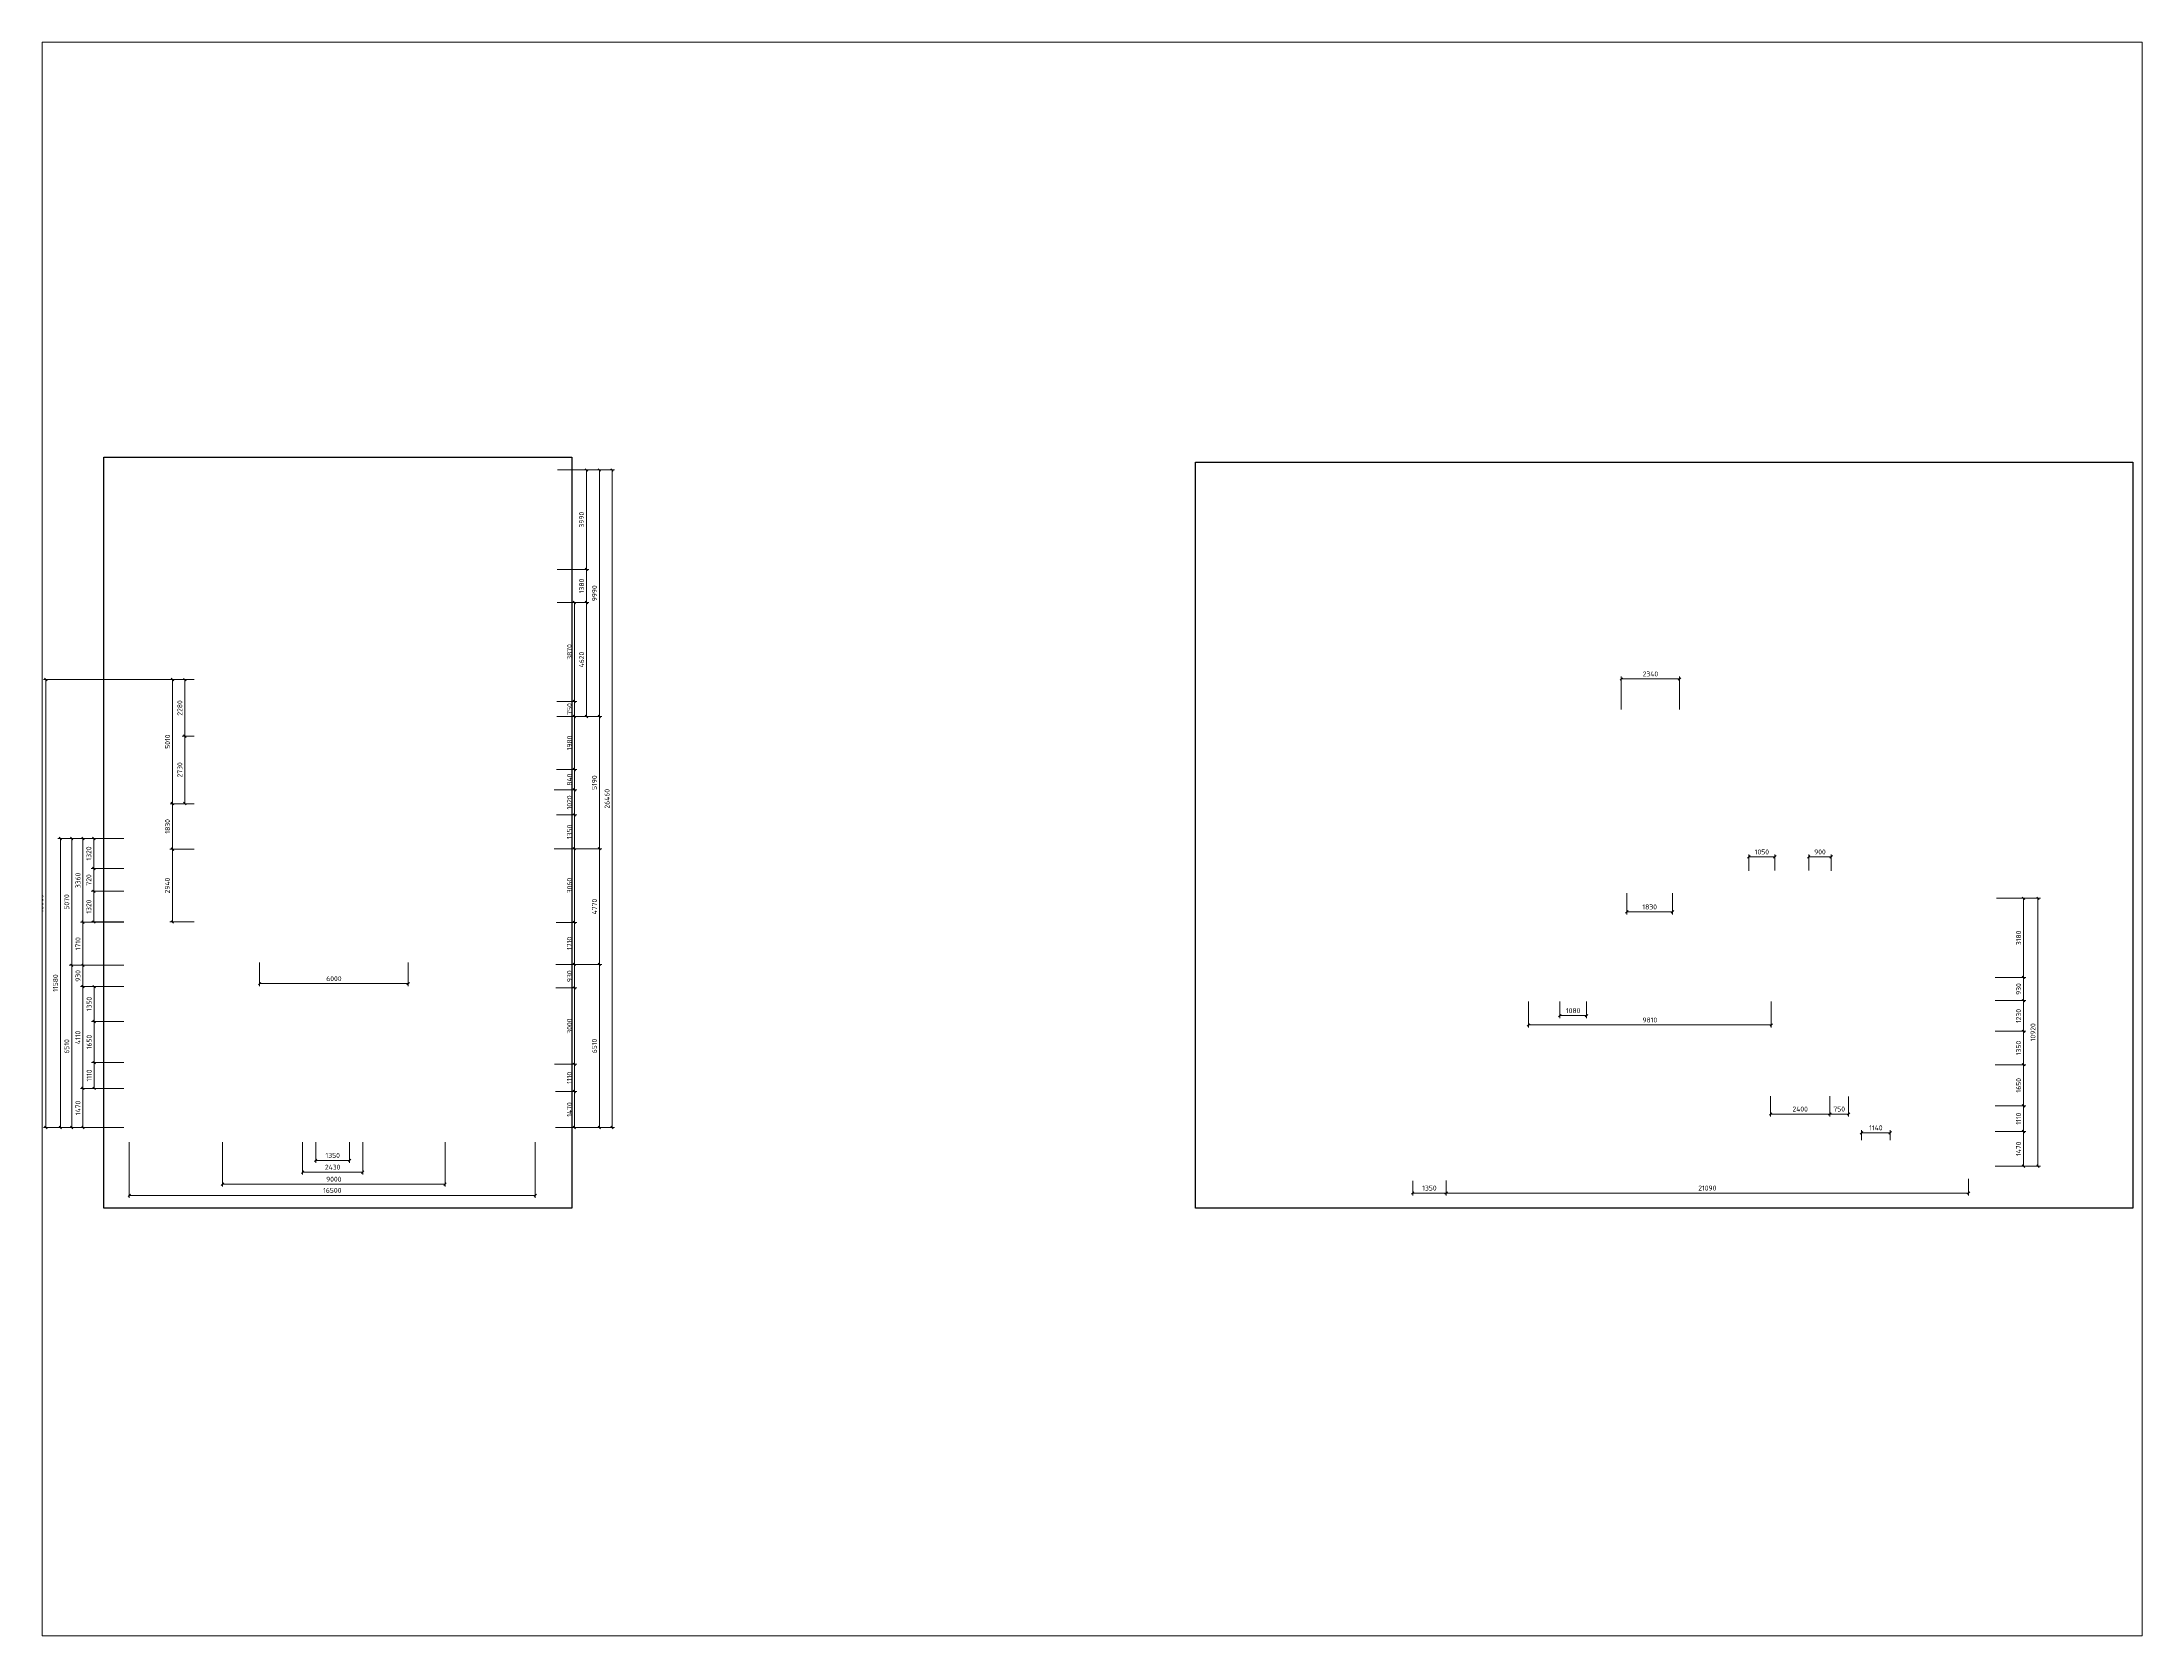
# Paper-space layout 'Лист2' of a CAD drawing. Header units: millimetres. Extents: x 26 to 231, y 20 to 176.
# The model-space entities are those that its viewports show. They can reach past a viewport. Long polylines and large blocks are cut down to what shows.
import ezdxf

# ---------------------------------------------------------------- set-up
doc = ezdxf.new("R2010")
doc.units = ezdxf.units.MM
doc.layers.add('белый', color=7, linetype='Continuous', plot=False)
doc.styles.get("Standard").update_dxf_attribs({"font": 'GOST Common.ttf'})
doc.dimstyles.new('blue ISO-25', dxfattribs={"dimtxt": 200, "dimasz": 100, "dimexe": 100, "dimexo": 100, "dimgap": 100, "dimtad": 1, "dimdec": 0, "dimtxsty": 'Standard', "dimblk": 'OBLIQUE', "dimcen": 2.5, "dimclrd": 5, "dimclre": 5, "dimclrt": 5, "dimadec": 0, "dimazin": 0, "dimtfac": 1, "dimtdec": 0, "dimtmove": 0, "dimatfit": 3, "dimfxl": 1, "dimtfillclr": 256, "dimlwd": 5, "dimlwe": 5, "dimarcsym": 0})
doc.dimstyles.new('ISO-25', dxfattribs={"dimtxt": 200, "dimasz": 100, "dimexe": 100, "dimexo": 100, "dimgap": 100, "dimtad": 1, "dimdec": 0, "dimtxsty": 'Standard', "dimblk": 'OBLIQUE', "dimcen": 2.5, "dimadec": 0, "dimazin": 0, "dimtfac": 1, "dimtdec": 0, "dimtmove": 0, "dimatfit": 3, "dimfxl": 1, "dimlwd": 5, "dimlwe": 5, "dimarcsym": 0})
doc.dimstyles.new('RED ISO-25', dxfattribs={"dimtxt": 200, "dimasz": 100, "dimexe": 100, "dimexo": 100, "dimgap": 100, "dimtad": 1, "dimdec": 0, "dimtxsty": 'Standard', "dimblk": 'OBLIQUE', "dimcen": 2.5, "dimclrd": 1, "dimclre": 1, "dimclrt": 1, "dimadec": 0, "dimazin": 0, "dimtfac": 1, "dimtdec": 0, "dimtmove": 0, "dimatfit": 3, "dimfxl": 1, "dimtfillclr": 256, "dimlwd": 5, "dimlwe": 5, "dimarcsym": 0})
picture_1 = doc.add_image_def('image1.png', size_in_pixel=(2607, 4182))
picture_2 = doc.add_image_def('image2.png', size_in_pixel=(5259, 4182))

# ---------------------------------------------------------------- blocks, each defined once
blk = doc.blocks.new('_Oblique')
at = {"color": 0, "linetype": 'ByBlock', "lineweight": -2}
blk.add_line((-0.5, -0.5), (0.5, 0.5), dxfattribs=at)
blk = doc.blocks.new('*D3')
at = {"color": 5, "lineweight": 5, "transparency": 16777216}
for p, q in [((817, 4816), (-936, 4816)), ((-836, 3235), (-836, 4816)), ((817, 3235), (-936, 3235))]:
    blk.add_line(p, q, dxfattribs=at)
at = {"layer": 'Defpoints', "color": 0, "transparency": 16777216}
for p in [(-836, 4816), (917, 4816), (917, 3235)]:
    blk.add_point(p, dxfattribs=at)
at = {"color": 5, "lineweight": 5, "transparency": 16777216, "xscale": 100, "yscale": 100, "zscale": 100}
for p, rotation in [((-836, 4816), 90), ((-836, 3235), 270)]:
    blk.add_blockref('_Oblique', p, dxfattribs=dict(at, rotation=rotation))
at = {"color": 5, "transparency": 16777216, "insert": (-1036, 4025), "char_height": 200, "attachment_point": 5, "rotation": 90}
blk.add_mtext('1470', dxfattribs=at)
blk = doc.blocks.new('*D4')
at = {"color": 5, "lineweight": 5, "transparency": 16777216}
for p, q in [((817, 5855), (-483, 5855)), ((-383, 4816), (-383, 5855)), ((817, 4816), (-483, 4816))]:
    blk.add_line(p, q, dxfattribs=at)
at = {"layer": 'Defpoints', "color": 0, "transparency": 16777216}
for p in [(-383, 5855), (917, 5855), (917, 4816)]:
    blk.add_point(p, dxfattribs=at)
at = {"color": 5, "lineweight": 5, "transparency": 16777216, "xscale": 100, "yscale": 100, "zscale": 100}
for p, rotation in [((-383, 5855), 90), ((-383, 4816), 270)]:
    blk.add_blockref('_Oblique', p, dxfattribs=dict(at, rotation=rotation))
at = {"color": 5, "transparency": 16777216, "insert": (-583, 5336), "char_height": 200, "attachment_point": 5, "rotation": 90}
blk.add_mtext('1110', dxfattribs=at)
blk = doc.blocks.new('*D5')
at = {"color": 5, "lineweight": 5, "transparency": 16777216}
for p, q in [((817, 7516), (-483, 7516)), ((-383, 5855), (-383, 7516)), ((817, 5855), (-483, 5855))]:
    blk.add_line(p, q, dxfattribs=at)
at = {"layer": 'Defpoints', "color": 0, "transparency": 16777216}
for p in [(-383, 7516), (917, 7516), (917, 5855)]:
    blk.add_point(p, dxfattribs=at)
at = {"color": 5, "lineweight": 5, "transparency": 16777216, "xscale": 100, "yscale": 100, "zscale": 100}
for p, rotation in [((-383, 7516), 90), ((-383, 5855), 270)]:
    blk.add_blockref('_Oblique', p, dxfattribs=dict(at, rotation=rotation))
at = {"color": 5, "transparency": 16777216, "insert": (-583, 6685), "char_height": 200, "attachment_point": 5, "rotation": 90}
blk.add_mtext('1650', dxfattribs=at)
blk = doc.blocks.new('*D6')
at = {"color": 5, "lineweight": 5, "transparency": 16777216}
for p, q in [((-383, 7516), (-383, 8923)), ((817, 7516), (-483, 7516))]:
    blk.add_line(p, q, dxfattribs=at)
at = {"layer": 'Defpoints', "color": 0, "transparency": 16777216}
for p in [(-383, 8923), (-383, 8923), (917, 7516)]:
    blk.add_point(p, dxfattribs=at)
at = {"color": 5, "lineweight": 5, "transparency": 16777216, "xscale": 100, "yscale": 100, "zscale": 100}
for p, rotation in [((-383, 8923), 90), ((-383, 7516), 270)]:
    blk.add_blockref('_Oblique', p, dxfattribs=dict(at, rotation=rotation))
at = {"color": 5, "transparency": 16777216, "insert": (-583, 8219), "char_height": 200, "attachment_point": 5, "rotation": 90}
blk.add_mtext('1350', dxfattribs=at)
blk = doc.blocks.new('*D7')
at = {"color": 5, "lineweight": 5, "transparency": 16777216}
for p, q in [((817, 9783), (-936, 9783)), ((-836, 8923), (-836, 9783)), ((817, 8923), (-936, 8923))]:
    blk.add_line(p, q, dxfattribs=at)
at = {"layer": 'Defpoints', "color": 0, "transparency": 16777216}
for p in [(-836, 9783), (917, 9783), (917, 8923)]:
    blk.add_point(p, dxfattribs=at)
at = {"color": 5, "lineweight": 5, "transparency": 16777216, "xscale": 100, "yscale": 100, "zscale": 100}
for p, rotation in [((-836, 9783), 90), ((-836, 8923), 270)]:
    blk.add_blockref('_Oblique', p, dxfattribs=dict(at, rotation=rotation))
at = {"color": 5, "transparency": 16777216, "insert": (-1036, 9353), "char_height": 200, "attachment_point": 5, "rotation": 90}
blk.add_mtext('930', dxfattribs=at)
blk = doc.blocks.new('*D8')
at = {"color": 1, "lineweight": 5, "transparency": 16777216}
for p, q in [((19101, 9817), (20111, 9817)), ((20011, 3235), (20011, 9817)), ((19001, 3235), (20111, 3235))]:
    blk.add_line(p, q, dxfattribs=at)
at = {"layer": 'Defpoints', "color": 0, "transparency": 16777216}
for p in [(19001, 9817), (20011, 9817), (18901, 3235)]:
    blk.add_point(p, dxfattribs=at)
at = {"color": 1, "lineweight": 5, "transparency": 16777216, "xscale": 100, "yscale": 100, "zscale": 100}
for p, rotation in [((20011, 9817), 90), ((20011, 3235), 270)]:
    blk.add_blockref('_Oblique', p, dxfattribs=dict(at, rotation=rotation))
at = {"color": 1, "transparency": 16777216, "insert": (19811, 6526), "char_height": 200, "attachment_point": 5, "rotation": 90}
blk.add_mtext('6510', dxfattribs=at)
blk = doc.blocks.new('*D9')
at = {"color": 1, "lineweight": 5, "transparency": 16777216}
for p, q in [((19101, 19817), (20111, 19817)), ((20011, 14485), (20011, 19817)), ((19101, 14485), (20111, 14485))]:
    blk.add_line(p, q, dxfattribs=at)
at = {"layer": 'Defpoints', "color": 0, "transparency": 16777216}
for p in [(19001, 19817), (20011, 19817), (19001, 14485)]:
    blk.add_point(p, dxfattribs=at)
at = {"color": 1, "lineweight": 5, "transparency": 16777216, "xscale": 100, "yscale": 100, "zscale": 100}
for p, rotation in [((20011, 19817), 90), ((20011, 14485), 270)]:
    blk.add_blockref('_Oblique', p, dxfattribs=dict(at, rotation=rotation))
at = {"color": 1, "transparency": 16777216, "insert": (19811, 17151), "char_height": 200, "attachment_point": 5, "rotation": 90}
blk.add_mtext('5190', dxfattribs=at)
blk = doc.blocks.new('*D10')
at = {"color": 1, "lineweight": 5, "transparency": 16777216}
for p, q in [((18325, 29769), (20111, 29769)), ((20011, 19817), (20011, 29769)), ((18760, 19817), (20111, 19817))]:
    blk.add_line(p, q, dxfattribs=at)
at = {"layer": 'Defpoints', "color": 0, "transparency": 16777216}
for p in [(18225, 29769), (20011, 29769), (18660, 19817)]:
    blk.add_point(p, dxfattribs=at)
at = {"color": 1, "lineweight": 5, "transparency": 16777216, "xscale": 100, "yscale": 100, "zscale": 100}
for p, rotation in [((20011, 29769), 90), ((20011, 19817), 270)]:
    blk.add_blockref('_Oblique', p, dxfattribs=dict(at, rotation=rotation))
at = {"color": 1, "transparency": 16777216, "insert": (19811, 24793), "char_height": 200, "attachment_point": 5, "rotation": 90}
blk.add_mtext('9990', dxfattribs=at)
blk = doc.blocks.new('*D11')
at = {"color": 5, "lineweight": 5, "transparency": 16777216}
for p, q in [((-936, 9783), (-1389, 9783)), ((-1289, 3235), (-1289, 9783)), ((817, 3235), (-1389, 3235))]:
    blk.add_line(p, q, dxfattribs=at)
at = {"layer": 'Defpoints', "color": 0, "transparency": 16777216}
for p in [(-1289, 9783), (-836, 9783), (917, 3235)]:
    blk.add_point(p, dxfattribs=at)
at = {"color": 5, "lineweight": 5, "transparency": 16777216, "xscale": 100, "yscale": 100, "zscale": 100}
for p, rotation in [((-1289, 9783), 90), ((-1289, 3235), 270)]:
    blk.add_blockref('_Oblique', p, dxfattribs=dict(at, rotation=rotation))
at = {"color": 5, "transparency": 16777216, "insert": (-1489, 6509), "char_height": 200, "attachment_point": 5, "rotation": 90}
blk.add_mtext('6510', dxfattribs=at)
blk = doc.blocks.new('*D12')
at = {"color": 5, "lineweight": 5, "transparency": 16777216}
for p, q in [((-840, 4816), (-840, 8923)), ((817, 4816), (-940, 4816))]:
    blk.add_line(p, q, dxfattribs=at)
at = {"layer": 'Defpoints', "color": 0, "transparency": 16777216}
for p in [(-840, 8923), (-840, 8923), (917, 4816)]:
    blk.add_point(p, dxfattribs=at)
at = {"color": 5, "lineweight": 5, "transparency": 16777216, "xscale": 100, "yscale": 100, "zscale": 100}
for p, rotation in [((-840, 8923), 90), ((-840, 4816), 270)]:
    blk.add_blockref('_Oblique', p, dxfattribs=dict(at, rotation=rotation))
at = {"color": 5, "transparency": 16777216, "insert": (-1040, 6870), "char_height": 200, "attachment_point": 5, "rotation": 90}
blk.add_mtext('4110', dxfattribs=at)
blk = doc.blocks.new('*D19')
at = {"color": 1, "lineweight": 5, "transparency": 16777216}
for p, q in [((20111, 29769), (20620, 29769)), ((20520, 3235), (20520, 29769)), ((19001, 3235), (20620, 3235))]:
    blk.add_line(p, q, dxfattribs=at)
at = {"layer": 'Defpoints', "color": 0, "transparency": 16777216}
for p in [(20011, 29769), (20520, 29769), (18901, 3235)]:
    blk.add_point(p, dxfattribs=at)
at = {"color": 1, "lineweight": 5, "transparency": 16777216, "xscale": 100, "yscale": 100, "zscale": 100}
for p, rotation in [((20520, 29769), 90), ((20520, 3235), 270)]:
    blk.add_blockref('_Oblique', p, dxfattribs=dict(at, rotation=rotation))
at = {"color": 1, "transparency": 16777216, "insert": (20320, 16502), "char_height": 200, "attachment_point": 5, "rotation": 90}
blk.add_mtext('26460', dxfattribs=at)
blk = doc.blocks.new('*D21')
at = {"color": 1, "lineweight": 5, "transparency": 16777216}
for p, q in [((18307, 24417), (19590, 24417)), ((19490, 19817), (19490, 24417)), ((18760, 19817), (19590, 19817))]:
    blk.add_line(p, q, dxfattribs=at)
at = {"layer": 'Defpoints', "color": 0, "transparency": 16777216}
for p in [(18207, 24417), (19490, 24417), (18660, 19817)]:
    blk.add_point(p, dxfattribs=at)
at = {"color": 1, "lineweight": 5, "transparency": 16777216, "xscale": 100, "yscale": 100, "zscale": 100}
for p, rotation in [((19490, 24417), 90), ((19490, 19817), 270)]:
    blk.add_blockref('_Oblique', p, dxfattribs=dict(at, rotation=rotation))
at = {"color": 1, "transparency": 16777216, "insert": (19290, 22117), "char_height": 200, "attachment_point": 5, "rotation": 90}
blk.add_mtext('4620', dxfattribs=at)
blk = doc.blocks.new('*D22')
at = {"color": 1, "lineweight": 5, "transparency": 16777216}
for p, q in [((18311, 25757), (19590, 25757)), ((19490, 24417), (19490, 25757)), ((18307, 24417), (19590, 24417))]:
    blk.add_line(p, q, dxfattribs=at)
at = {"layer": 'Defpoints', "color": 0, "transparency": 16777216}
for p in [(18211, 25757), (19490, 25757), (18207, 24417)]:
    blk.add_point(p, dxfattribs=at)
at = {"color": 1, "lineweight": 5, "transparency": 16777216, "xscale": 100, "yscale": 100, "zscale": 100}
for p, rotation in [((19490, 25757), 90), ((19490, 24417), 270)]:
    blk.add_blockref('_Oblique', p, dxfattribs=dict(at, rotation=rotation))
at = {"color": 1, "transparency": 16777216, "insert": (19290, 25087), "char_height": 200, "attachment_point": 5, "rotation": 90}
blk.add_mtext('1380', dxfattribs=at)
blk = doc.blocks.new('*D23')
at = {"color": 1, "lineweight": 5, "transparency": 16777216}
for p, q in [((18325, 29769), (19590, 29769)), ((19490, 29769), (19490, 25757))]:
    blk.add_line(p, q, dxfattribs=at)
at = {"layer": 'Defpoints', "color": 0, "transparency": 16777216}
for p in [(18225, 29769), (19490, 25757), (19490, 25757)]:
    blk.add_point(p, dxfattribs=at)
at = {"color": 1, "lineweight": 5, "transparency": 16777216, "xscale": 100, "yscale": 100, "zscale": 100}
for p, rotation in [((19490, 29769), 90), ((19490, 25757), 270)]:
    blk.add_blockref('_Oblique', p, dxfattribs=dict(at, rotation=rotation))
at = {"color": 1, "transparency": 16777216, "insert": (19290, 27763), "char_height": 200, "attachment_point": 5, "rotation": 90}
blk.add_mtext('3990', dxfattribs=at)
blk = doc.blocks.new('*D24')
at = {"color": 5, "lineweight": 5, "transparency": 16777216}
for p, q in [((817, 11522), (-936, 11522)), ((-836, 9783), (-836, 11522)), ((817, 9783), (-936, 9783))]:
    blk.add_line(p, q, dxfattribs=at)
at = {"layer": 'Defpoints', "color": 0, "transparency": 16777216}
for p in [(-836, 11522), (917, 11522), (917, 9783)]:
    blk.add_point(p, dxfattribs=at)
at = {"color": 5, "lineweight": 5, "transparency": 16777216, "xscale": 100, "yscale": 100, "zscale": 100}
for p, rotation in [((-836, 11522), 90), ((-836, 9783), 270)]:
    blk.add_blockref('_Oblique', p, dxfattribs=dict(at, rotation=rotation))
at = {"color": 5, "transparency": 16777216, "insert": (-1036, 10652), "char_height": 200, "attachment_point": 5, "rotation": 90}
blk.add_mtext('1710', dxfattribs=at)
blk = doc.blocks.new('*D25')
at = {"color": 5, "lineweight": 5, "transparency": 16777216}
for p, q in [((817, 14895), (-936, 14895)), ((-836, 11522), (-836, 14895)), ((817, 11522), (-936, 11522))]:
    blk.add_line(p, q, dxfattribs=at)
at = {"layer": 'Defpoints', "color": 0, "transparency": 16777216}
for p in [(-836, 14895), (917, 14895), (917, 11522)]:
    blk.add_point(p, dxfattribs=at)
at = {"color": 5, "lineweight": 5, "transparency": 16777216, "xscale": 100, "yscale": 100, "zscale": 100}
for p, rotation in [((-836, 14895), 90), ((-836, 11522), 270)]:
    blk.add_blockref('_Oblique', p, dxfattribs=dict(at, rotation=rotation))
at = {"color": 5, "transparency": 16777216, "insert": (-1036, 13209), "char_height": 200, "attachment_point": 5, "rotation": 90}
blk.add_mtext('3360', dxfattribs=at)
blk = doc.blocks.new('*D26')
at = {"color": 5, "lineweight": 5, "transparency": 16777216}
for p, q in [((-936, 14895), (-1389, 14895)), ((-1289, 9783), (-1289, 14895)), ((-936, 9783), (-1389, 9783))]:
    blk.add_line(p, q, dxfattribs=at)
at = {"layer": 'Defpoints', "color": 0, "transparency": 16777216}
for p in [(-1289, 14895), (-836, 14895), (-836, 9783)]:
    blk.add_point(p, dxfattribs=at)
at = {"color": 5, "lineweight": 5, "transparency": 16777216, "xscale": 100, "yscale": 100, "zscale": 100}
for p, rotation in [((-1289, 14895), 90), ((-1289, 9783), 270)]:
    blk.add_blockref('_Oblique', p, dxfattribs=dict(at, rotation=rotation))
at = {"color": 5, "transparency": 16777216, "insert": (-1489, 12339), "char_height": 200, "attachment_point": 5, "rotation": 90}
blk.add_mtext('5070', dxfattribs=at)
blk = doc.blocks.new('*D27')
at = {"color": 5, "lineweight": 5, "transparency": 16777216}
for p, q in [((817, 12766), (-498, 12766)), ((-398, 11531), (-398, 12766)), ((817, 11531), (-498, 11531))]:
    blk.add_line(p, q, dxfattribs=at)
at = {"layer": 'Defpoints', "color": 0, "transparency": 16777216}
for p in [(-398, 12766), (917, 12766), (917, 11531)]:
    blk.add_point(p, dxfattribs=at)
at = {"color": 5, "lineweight": 5, "transparency": 16777216, "xscale": 100, "yscale": 100, "zscale": 100}
for p, rotation in [((-398, 12766), 90), ((-398, 11531), 270)]:
    blk.add_blockref('_Oblique', p, dxfattribs=dict(at, rotation=rotation))
at = {"color": 5, "transparency": 16777216, "insert": (-598, 12149), "char_height": 200, "attachment_point": 5, "rotation": 90}
blk.add_mtext('1320', dxfattribs=at)
blk = doc.blocks.new('*D28')
at = {"color": 5, "lineweight": 5, "transparency": 16777216}
for p, q in [((817, 13688), (-498, 13688)), ((-398, 12766), (-398, 13688)), ((817, 12766), (-498, 12766))]:
    blk.add_line(p, q, dxfattribs=at)
at = {"layer": 'Defpoints', "color": 0, "transparency": 16777216}
for p in [(-398, 13688), (917, 13688), (917, 12766)]:
    blk.add_point(p, dxfattribs=at)
at = {"color": 5, "lineweight": 5, "transparency": 16777216, "xscale": 100, "yscale": 100, "zscale": 100}
for p, rotation in [((-398, 13688), 90), ((-398, 12766), 270)]:
    blk.add_blockref('_Oblique', p, dxfattribs=dict(at, rotation=rotation))
at = {"color": 5, "transparency": 16777216, "insert": (-598, 13227), "char_height": 200, "attachment_point": 5, "rotation": 90}
blk.add_mtext('720', dxfattribs=at)
blk = doc.blocks.new('*D29')
at = {"color": 5, "lineweight": 5, "transparency": 16777216}
for p, q in [((817, 14895), (-498, 14895)), ((-398, 14895), (-398, 13688))]:
    blk.add_line(p, q, dxfattribs=at)
at = {"layer": 'Defpoints', "color": 0, "transparency": 16777216}
for p in [(917, 14895), (-398, 13688), (-398, 13688)]:
    blk.add_point(p, dxfattribs=at)
at = {"color": 5, "lineweight": 5, "transparency": 16777216, "xscale": 100, "yscale": 100, "zscale": 100}
for p, rotation in [((-398, 14895), 90), ((-398, 13688), 270)]:
    blk.add_blockref('_Oblique', p, dxfattribs=dict(at, rotation=rotation))
at = {"color": 5, "transparency": 16777216, "insert": (-598, 14292), "char_height": 200, "attachment_point": 5, "rotation": 90}
blk.add_mtext('1320', dxfattribs=at)
blk = doc.blocks.new('*D30')
at = {"color": 5, "lineweight": 5, "transparency": 16777216}
for p, q in [((-1389, 14895), (-1844, 14895)), ((-1744, 3235), (-1744, 14895)), ((-1389, 3235), (-1844, 3235))]:
    blk.add_line(p, q, dxfattribs=at)
at = {"layer": 'Defpoints', "color": 0, "transparency": 16777216}
for p in [(-1744, 14895), (-1289, 14895), (-1289, 3235)]:
    blk.add_point(p, dxfattribs=at)
at = {"color": 5, "lineweight": 5, "transparency": 16777216, "xscale": 100, "yscale": 100, "zscale": 100}
for p, rotation in [((-1744, 14895), 90), ((-1744, 3235), 270)]:
    blk.add_blockref('_Oblique', p, dxfattribs=dict(at, rotation=rotation))
at = {"color": 5, "transparency": 16777216, "insert": (-1944, 9065), "char_height": 200, "attachment_point": 5, "rotation": 90}
blk.add_mtext('11580', dxfattribs=at)
blk = doc.blocks.new('*D31')
at = {"color": 1, "lineweight": 5, "transparency": 16777216}
for p, q in [((20011, 9817), (20011, 14485)), ((20111, 14485), (20111, 14485)), ((19101, 9817), (20111, 9817))]:
    blk.add_line(p, q, dxfattribs=at)
at = {"layer": 'Defpoints', "color": 0, "transparency": 16777216}
for p in [(20011, 14485), (20011, 14485), (19001, 9817)]:
    blk.add_point(p, dxfattribs=at)
at = {"color": 1, "lineweight": 5, "transparency": 16777216, "xscale": 100, "yscale": 100, "zscale": 100}
for p, rotation in [((20011, 14485), 90), ((20011, 9817), 270)]:
    blk.add_blockref('_Oblique', p, dxfattribs=dict(at, rotation=rotation))
at = {"color": 1, "transparency": 16777216, "insert": (19811, 12151), "char_height": 200, "attachment_point": 5, "rotation": 90}
blk.add_mtext('4770', dxfattribs=at)
blk = doc.blocks.new('*D32')
at = {"color": 1, "lineweight": 5, "transparency": 16777216}
for p, q in [((18240, 4691), (19101, 4691)), ((19001, 3235), (19001, 4691)), ((18235, 3235), (19101, 3235))]:
    blk.add_line(p, q, dxfattribs=at)
at = {"layer": 'Defpoints', "color": 0, "transparency": 16777216}
for p in [(18140, 4691), (19001, 4691), (18135, 3235)]:
    blk.add_point(p, dxfattribs=at)
at = {"color": 1, "lineweight": 5, "transparency": 16777216, "xscale": 100, "yscale": 100, "zscale": 100}
for p, rotation in [((19001, 4691), 90), ((19001, 3235), 270)]:
    blk.add_blockref('_Oblique', p, dxfattribs=dict(at, rotation=rotation))
at = {"color": 1, "transparency": 16777216, "insert": (18801, 3963), "char_height": 200, "attachment_point": 5, "rotation": 90}
blk.add_mtext('1470', dxfattribs=at)
blk = doc.blocks.new('*D33')
at = {"color": 1, "lineweight": 5, "transparency": 16777216}
for p, q in [((18197, 5789), (19101, 5789)), ((19001, 4691), (19001, 5789))]:
    blk.add_line(p, q, dxfattribs=at)
at = {"layer": 'Defpoints', "color": 0, "transparency": 16777216}
for p in [(18097, 5789), (19001, 5789), (19001, 4691)]:
    blk.add_point(p, dxfattribs=at)
at = {"color": 1, "lineweight": 5, "transparency": 16777216, "xscale": 100, "yscale": 100, "zscale": 100}
for p, rotation in [((19001, 5789), 90), ((19001, 4691), 270)]:
    blk.add_blockref('_Oblique', p, dxfattribs=dict(at, rotation=rotation))
at = {"color": 1, "transparency": 16777216, "insert": (18801, 5240), "char_height": 200, "attachment_point": 5, "rotation": 90}
blk.add_mtext('1110', dxfattribs=at)
blk = doc.blocks.new('*D34')
at = {"color": 1, "lineweight": 5, "transparency": 16777216}
for p, q in [((18254, 8867), (19101, 8867)), ((19001, 5789), (19001, 8867)), ((18244, 5789), (19101, 5789))]:
    blk.add_line(p, q, dxfattribs=at)
at = {"layer": 'Defpoints', "color": 0, "transparency": 16777216}
for p in [(18154, 8867), (19001, 8867), (18144, 5789)]:
    blk.add_point(p, dxfattribs=at)
at = {"color": 1, "lineweight": 5, "transparency": 16777216, "xscale": 100, "yscale": 100, "zscale": 100}
for p, rotation in [((19001, 8867), 90), ((19001, 5789), 270)]:
    blk.add_blockref('_Oblique', p, dxfattribs=dict(at, rotation=rotation))
at = {"color": 1, "transparency": 16777216, "insert": (18801, 7328), "char_height": 200, "attachment_point": 5, "rotation": 90}
blk.add_mtext('3000', dxfattribs=at)
blk = doc.blocks.new('*D36')
at = {"color": 1, "lineweight": 5, "transparency": 16777216}
for p, q in [((18263, 11513), (19101, 11513)), ((19001, 9817), (19001, 11513)), ((18257, 9817), (19101, 9817))]:
    blk.add_line(p, q, dxfattribs=at)
at = {"layer": 'Defpoints', "color": 0, "transparency": 16777216}
for p in [(18163, 11513), (19001, 11513), (18157, 9817)]:
    blk.add_point(p, dxfattribs=at)
at = {"color": 1, "lineweight": 5, "transparency": 16777216, "xscale": 100, "yscale": 100, "zscale": 100}
for p, rotation in [((19001, 11513), 90), ((19001, 9817), 270)]:
    blk.add_blockref('_Oblique', p, dxfattribs=dict(at, rotation=rotation))
at = {"color": 1, "transparency": 16777216, "insert": (18801, 10665), "char_height": 200, "attachment_point": 5, "rotation": 90}
blk.add_mtext('1710', dxfattribs=at)
blk = doc.blocks.new('*D37')
at = {"color": 1, "lineweight": 5, "transparency": 16777216}
for p, q in [((18178, 14485), (19101, 14485)), ((19001, 14485), (19001, 11513)), ((19101, 11513), (19101, 11513))]:
    blk.add_line(p, q, dxfattribs=at)
at = {"layer": 'Defpoints', "color": 0, "transparency": 16777216}
for p in [(18078, 14485), (19001, 11513), (19001, 11513)]:
    blk.add_point(p, dxfattribs=at)
at = {"color": 1, "lineweight": 5, "transparency": 16777216, "xscale": 100, "yscale": 100, "zscale": 100}
for p, rotation in [((19001, 14485), 90), ((19001, 11513), 270)]:
    blk.add_blockref('_Oblique', p, dxfattribs=dict(at, rotation=rotation))
at = {"color": 1, "transparency": 16777216, "insert": (18801, 12999), "char_height": 200, "attachment_point": 5, "rotation": 90}
blk.add_mtext('3060', dxfattribs=at)
blk = doc.blocks.new('*D38')
at = {"color": 1, "lineweight": 5, "transparency": 16777216}
for p, q in [((18278, 15847), (19101, 15847)), ((19001, 14485), (19001, 15847)), ((18273, 14485), (19101, 14485))]:
    blk.add_line(p, q, dxfattribs=at)
at = {"layer": 'Defpoints', "color": 0, "transparency": 16777216}
for p in [(18178, 15847), (19001, 15847), (18173, 14485)]:
    blk.add_point(p, dxfattribs=at)
at = {"color": 1, "lineweight": 5, "transparency": 16777216, "xscale": 100, "yscale": 100, "zscale": 100}
for p, rotation in [((19001, 15847), 90), ((19001, 14485), 270)]:
    blk.add_blockref('_Oblique', p, dxfattribs=dict(at, rotation=rotation))
at = {"color": 1, "transparency": 16777216, "insert": (18801, 15166), "char_height": 200, "attachment_point": 5, "rotation": 90}
blk.add_mtext('1350', dxfattribs=at)
blk = doc.blocks.new('*D39')
at = {"color": 1, "lineweight": 5, "transparency": 16777216}
for p, q in [((18179, 16859), (19101, 16859)), ((19001, 15847), (19001, 16859)), ((18740, 15847), (19101, 15847))]:
    blk.add_line(p, q, dxfattribs=at)
at = {"layer": 'Defpoints', "color": 0, "transparency": 16777216}
for p in [(18079, 16859), (19001, 16859), (18640, 15847)]:
    blk.add_point(p, dxfattribs=at)
at = {"color": 1, "lineweight": 5, "transparency": 16777216, "xscale": 100, "yscale": 100, "zscale": 100}
for p, rotation in [((19001, 16859), 90), ((19001, 15847), 270)]:
    blk.add_blockref('_Oblique', p, dxfattribs=dict(at, rotation=rotation))
at = {"color": 1, "transparency": 16777216, "insert": (18801, 16353), "char_height": 200, "attachment_point": 5, "rotation": 90}
blk.add_mtext('1020', dxfattribs=at)
blk = doc.blocks.new('*D40')
at = {"color": 1, "lineweight": 5, "transparency": 16777216}
for p, q in [((18284, 17684), (19101, 17684)), ((19001, 16859), (19001, 17684)), ((18281, 16859), (19101, 16859))]:
    blk.add_line(p, q, dxfattribs=at)
at = {"layer": 'Defpoints', "color": 0, "transparency": 16777216}
for p in [(18184, 17684), (19001, 17684), (18181, 16859)]:
    blk.add_point(p, dxfattribs=at)
at = {"color": 1, "lineweight": 5, "transparency": 16777216, "xscale": 100, "yscale": 100, "zscale": 100}
for p, rotation in [((19001, 17684), 90), ((19001, 16859), 270)]:
    blk.add_blockref('_Oblique', p, dxfattribs=dict(at, rotation=rotation))
at = {"color": 1, "transparency": 16777216, "insert": (18801, 17272), "char_height": 200, "attachment_point": 5, "rotation": 90}
blk.add_mtext('840', dxfattribs=at)
blk = doc.blocks.new('*D41')
at = {"color": 1, "lineweight": 5, "transparency": 16777216}
for p, q in [((18760, 19817), (19101, 19817)), ((19001, 19817), (19001, 17684))]:
    blk.add_line(p, q, dxfattribs=at)
at = {"layer": 'Defpoints', "color": 0, "transparency": 16777216}
for p in [(18660, 19817), (19001, 17684), (19001, 17684)]:
    blk.add_point(p, dxfattribs=at)
at = {"color": 1, "lineweight": 5, "transparency": 16777216, "xscale": 100, "yscale": 100, "zscale": 100}
for p, rotation in [((19001, 19817), 90), ((19001, 17684), 270)]:
    blk.add_blockref('_Oblique', p, dxfattribs=dict(at, rotation=rotation))
at = {"color": 1, "transparency": 16777216, "insert": (18801, 18751), "char_height": 200, "attachment_point": 5, "rotation": 90}
blk.add_mtext('1980', dxfattribs=at)
blk = doc.blocks.new('*D42')
at = {"color": 1, "lineweight": 5, "transparency": 16777216}
for p, q in [((18294, 20430), (19101, 20430)), ((19001, 19817), (19001, 20430)), ((18291, 19817), (19101, 19817))]:
    blk.add_line(p, q, dxfattribs=at)
at = {"layer": 'Defpoints', "color": 0, "transparency": 16777216}
for p in [(18194, 20430), (19001, 20430), (18191, 19817)]:
    blk.add_point(p, dxfattribs=at)
at = {"color": 1, "lineweight": 5, "transparency": 16777216, "xscale": 100, "yscale": 100, "zscale": 100}
for p, rotation in [((19001, 20430), 90), ((19001, 19817), 270)]:
    blk.add_blockref('_Oblique', p, dxfattribs=dict(at, rotation=rotation))
at = {"color": 1, "transparency": 16777216, "insert": (18801, 20124), "char_height": 200, "attachment_point": 5, "rotation": 90}
blk.add_mtext('750', dxfattribs=at)
blk = doc.blocks.new('*D43')
at = {"color": 1, "lineweight": 5, "transparency": 16777216}
for p, q in [((18307, 24417), (19101, 24417)), ((19001, 24417), (19001, 20430))]:
    blk.add_line(p, q, dxfattribs=at)
at = {"layer": 'Defpoints', "color": 0, "transparency": 16777216}
for p in [(18207, 24417), (19001, 20430), (19001, 20430)]:
    blk.add_point(p, dxfattribs=at)
at = {"color": 1, "lineweight": 5, "transparency": 16777216, "xscale": 100, "yscale": 100, "zscale": 100}
for p, rotation in [((19001, 24417), 90), ((19001, 20430), 270)]:
    blk.add_blockref('_Oblique', p, dxfattribs=dict(at, rotation=rotation))
at = {"color": 1, "transparency": 16777216, "insert": (18801, 22424), "char_height": 200, "attachment_point": 5, "rotation": 90}
blk.add_mtext('3870', dxfattribs=at)
blk = doc.blocks.new('*D64')
at = {"color": 0, "lineweight": 5, "transparency": 16777216}
for p, q in [((68821, 13601), (68821, 14255)), ((69726, 14155), (68821, 14155)), ((69726, 13598), (69726, 14255))]:
    blk.add_line(p, q, dxfattribs=at)
at = {"layer": 'Defpoints', "color": 0, "transparency": 16777216}
for p in [(68821, 14155), (68821, 13501), (69726, 13498)]:
    blk.add_point(p, dxfattribs=at)
at = {"color": 0, "lineweight": 5, "transparency": 16777216, "xscale": 100, "yscale": 100, "zscale": 100, "rotation": 180}
blk.add_blockref('_Oblique', (68821, 14155), dxfattribs=at)
at = {"color": 0, "lineweight": 5, "transparency": 16777216, "xscale": 100, "yscale": 100, "zscale": 100}
blk.add_blockref('_Oblique', (69726, 14155), dxfattribs=at)
at = {"color": 0, "transparency": 16777216, "insert": (69274, 14355), "char_height": 200, "attachment_point": 5}
blk.add_mtext('900', dxfattribs=at)
blk = doc.blocks.new('*D112')
at = {"layer": 'Defpoints', "color": 0, "transparency": 16777216}
for p in [(76250, 3076), (77490, 3076), (76250, 1676)]:
    blk.add_point(p, dxfattribs=at)
at = {"layer": 'белый', "color": 0, "lineweight": 5, "transparency": 16777216}
for p, q in [((76350, 3076), (77590, 3076)), ((77490, 1676), (77490, 3076)), ((76350, 1676), (77590, 1676))]:
    blk.add_line(p, q, dxfattribs=at)
at = {"layer": 'белый', "color": 0, "lineweight": 5, "transparency": 16777216, "xscale": 100, "yscale": 100, "zscale": 100}
for p, rotation in [((77490, 3076), 90), ((77490, 1676), 270)]:
    blk.add_blockref('_Oblique', p, dxfattribs=dict(at, rotation=rotation))
at = {"layer": 'белый', "color": 0, "transparency": 16777216, "insert": (77290, 2376), "char_height": 200, "attachment_point": 5, "rotation": 90}
blk.add_mtext('1470', dxfattribs=at)
blk = doc.blocks.new('*D115')
at = {"layer": 'Defpoints', "color": 0, "transparency": 16777216}
for p in [(76250, 4111), (77490, 3076), (77490, 3076)]:
    blk.add_point(p, dxfattribs=at)
at = {"layer": 'белый', "color": 0, "lineweight": 5, "transparency": 16777216}
for p, q in [((76350, 4111), (77590, 4111)), ((77490, 4111), (77490, 3076)), ((77590, 3076), (77590, 3076))]:
    blk.add_line(p, q, dxfattribs=at)
at = {"layer": 'белый', "color": 0, "lineweight": 5, "transparency": 16777216, "xscale": 100, "yscale": 100, "zscale": 100}
for p, rotation in [((77490, 4111), 90), ((77490, 3076), 270)]:
    blk.add_blockref('_Oblique', p, dxfattribs=dict(at, rotation=rotation))
at = {"layer": 'белый', "color": 0, "transparency": 16777216, "insert": (77290, 3593), "char_height": 200, "attachment_point": 5, "rotation": 90}
blk.add_mtext('1110', dxfattribs=at)
blk = doc.blocks.new('*D116')
at = {"layer": 'Defpoints', "color": 0, "transparency": 16777216}
for p in [(76250, 5770), (77490, 4111), (77490, 4111)]:
    blk.add_point(p, dxfattribs=at)
at = {"layer": 'белый', "color": 0, "lineweight": 5, "transparency": 16777216}
for p, q in [((76350, 5770), (77590, 5770)), ((77490, 5770), (77490, 4111)), ((77590, 4111), (77590, 4111))]:
    blk.add_line(p, q, dxfattribs=at)
at = {"layer": 'белый', "color": 0, "lineweight": 5, "transparency": 16777216, "xscale": 100, "yscale": 100, "zscale": 100}
for p, rotation in [((77490, 5770), 90), ((77490, 4111), 270)]:
    blk.add_blockref('_Oblique', p, dxfattribs=dict(at, rotation=rotation))
at = {"layer": 'белый', "color": 0, "transparency": 16777216, "insert": (77290, 4940), "char_height": 200, "attachment_point": 5, "rotation": 90}
blk.add_mtext('1650', dxfattribs=at)
blk = doc.blocks.new('*D117')
at = {"layer": 'Defpoints', "color": 0, "transparency": 16777216}
for p in [(76250, 7119), (77490, 7119), (77490, 5770)]:
    blk.add_point(p, dxfattribs=at)
at = {"layer": 'белый', "color": 0, "lineweight": 5, "transparency": 16777216}
for p, q in [((76350, 7119), (77590, 7119)), ((77490, 5770), (77490, 7119))]:
    blk.add_line(p, q, dxfattribs=at)
at = {"layer": 'белый', "color": 0, "lineweight": 5, "transparency": 16777216, "xscale": 100, "yscale": 100, "zscale": 100}
for p, rotation in [((77490, 7119), 90), ((77490, 5770), 270)]:
    blk.add_blockref('_Oblique', p, dxfattribs=dict(at, rotation=rotation))
at = {"layer": 'белый', "color": 0, "transparency": 16777216, "insert": (77290, 6444), "char_height": 200, "attachment_point": 5, "rotation": 90}
blk.add_mtext('1350', dxfattribs=at)
blk = doc.blocks.new('*D118')
at = {"layer": 'Defpoints', "color": 0, "transparency": 16777216}
for p in [(76250, 8355), (77490, 7119), (77490, 7119)]:
    blk.add_point(p, dxfattribs=at)
at = {"layer": 'белый', "color": 0, "lineweight": 5, "transparency": 16777216}
for p, q in [((76350, 8355), (77590, 8355)), ((77490, 8355), (77490, 7119)), ((77590, 7119), (77590, 7119))]:
    blk.add_line(p, q, dxfattribs=at)
at = {"layer": 'белый', "color": 0, "lineweight": 5, "transparency": 16777216, "xscale": 100, "yscale": 100, "zscale": 100}
for p, rotation in [((77490, 8355), 90), ((77490, 7119), 270)]:
    blk.add_blockref('_Oblique', p, dxfattribs=dict(at, rotation=rotation))
at = {"layer": 'белый', "color": 0, "transparency": 16777216, "insert": (77290, 7737), "char_height": 200, "attachment_point": 5, "rotation": 90}
blk.add_mtext('1230', dxfattribs=at)
blk = doc.blocks.new('*D120')
at = {"layer": 'Defpoints', "color": 0, "transparency": 16777216}
for p in [(76251, 9293), (77490, 8355), (77490, 8355)]:
    blk.add_point(p, dxfattribs=at)
at = {"layer": 'белый', "color": 0, "lineweight": 5, "transparency": 16777216}
for p, q in [((76351, 9293), (77590, 9293)), ((77490, 9293), (77490, 8355)), ((77590, 8355), (77590, 8355))]:
    blk.add_line(p, q, dxfattribs=at)
at = {"layer": 'белый', "color": 0, "lineweight": 5, "transparency": 16777216, "xscale": 100, "yscale": 100, "zscale": 100}
for p, rotation in [((77490, 9293), 90), ((77490, 8355), 270)]:
    blk.add_blockref('_Oblique', p, dxfattribs=dict(at, rotation=rotation))
at = {"layer": 'белый', "color": 0, "transparency": 16777216, "insert": (77290, 8824), "char_height": 200, "attachment_point": 5, "rotation": 90}
blk.add_mtext('930', dxfattribs=at)
blk = doc.blocks.new('*D121')
at = {"layer": 'Defpoints', "color": 0, "transparency": 16777216}
for p in [(76300, 12485), (77490, 9293), (77490, 9293)]:
    blk.add_point(p, dxfattribs=at)
at = {"layer": 'белый', "color": 0, "lineweight": 5, "transparency": 16777216}
for p, q in [((76400, 12485), (77590, 12485)), ((77490, 12485), (77490, 9293)), ((77590, 9293), (77590, 9293))]:
    blk.add_line(p, q, dxfattribs=at)
at = {"layer": 'белый', "color": 0, "lineweight": 5, "transparency": 16777216, "xscale": 100, "yscale": 100, "zscale": 100}
for p, rotation in [((77490, 12485), 90), ((77490, 9293), 270)]:
    blk.add_blockref('_Oblique', p, dxfattribs=dict(at, rotation=rotation))
at = {"layer": 'белый', "color": 0, "transparency": 16777216, "insert": (77290, 10889), "char_height": 200, "attachment_point": 5, "rotation": 90}
blk.add_mtext('3180', dxfattribs=at)
blk = doc.blocks.new('*D122')
at = {"layer": 'Defpoints', "color": 0, "transparency": 16777216}
for p in [(67452, 14155), (66406, 13495), (67452, 13503)]:
    blk.add_point(p, dxfattribs=at)
at = {"layer": 'белый', "color": 0, "lineweight": 5, "transparency": 16777216}
for p, q in [((66406, 13595), (66406, 14255)), ((66406, 14155), (67452, 14155)), ((67452, 13603), (67452, 14255))]:
    blk.add_line(p, q, dxfattribs=at)
at = {"layer": 'белый', "color": 0, "lineweight": 5, "transparency": 16777216, "xscale": 100, "yscale": 100, "zscale": 100, "rotation": 180}
blk.add_blockref('_Oblique', (66406, 14155), dxfattribs=at)
at = {"layer": 'белый', "color": 0, "lineweight": 5, "transparency": 16777216, "xscale": 100, "yscale": 100, "zscale": 100}
blk.add_blockref('_Oblique', (67452, 14155), dxfattribs=at)
at = {"layer": 'белый', "color": 0, "transparency": 16777216, "insert": (66929, 14355), "char_height": 200, "attachment_point": 5}
blk.add_mtext('1050', dxfattribs=at)
blk = doc.blocks.new('*D123')
at = {"layer": 'Defpoints', "color": 0, "transparency": 16777216}
for p in [(77490, 12485), (78072, 12485), (77490, 1676)]:
    blk.add_point(p, dxfattribs=at)
at = {"layer": 'белый', "color": 0, "lineweight": 5, "transparency": 16777216}
for p, q in [((77590, 12485), (78172, 12485)), ((78072, 1676), (78072, 12485)), ((77590, 1676), (78172, 1676))]:
    blk.add_line(p, q, dxfattribs=at)
at = {"layer": 'белый', "color": 0, "lineweight": 5, "transparency": 16777216, "xscale": 100, "yscale": 100, "zscale": 100}
for p, rotation in [((78072, 12485), 90), ((78072, 1676), 270)]:
    blk.add_blockref('_Oblique', p, dxfattribs=dict(at, rotation=rotation))
at = {"layer": 'белый', "color": 0, "transparency": 16777216, "insert": (77872, 7080), "char_height": 200, "attachment_point": 5, "rotation": 90}
blk.add_mtext('10920', dxfattribs=at)
blk = doc.blocks.new('*D126')
at = {"layer": 'Defpoints', "color": 0, "transparency": 16777216}
for p in [(70951, 2625), (72109, 3024), (72109, 2620)]:
    blk.add_point(p, dxfattribs=at)
at = {"layer": 'белый', "color": 1, "lineweight": 5, "transparency": 16777216}
for p, q in [((70951, 2725), (70951, 3124)), ((70951, 3024), (72109, 3024)), ((72109, 2720), (72109, 3124))]:
    blk.add_line(p, q, dxfattribs=at)
at = {"layer": 'белый', "color": 1, "lineweight": 5, "transparency": 16777216, "xscale": 100, "yscale": 100, "zscale": 100, "rotation": 180}
blk.add_blockref('_Oblique', (70951, 3024), dxfattribs=at)
at = {"layer": 'белый', "color": 1, "lineweight": 5, "transparency": 16777216, "xscale": 100, "yscale": 100, "zscale": 100}
blk.add_blockref('_Oblique', (72109, 3024), dxfattribs=at)
at = {"layer": 'белый', "color": 1, "transparency": 16777216, "insert": (71530, 3224), "char_height": 200, "attachment_point": 5}
blk.add_mtext('1140', dxfattribs=at)
blk = doc.blocks.new('*D128')
at = {"layer": 'Defpoints', "color": 0, "transparency": 16777216}
for p in [(57508, 8421), (67309, 8421), (67309, 7375)]:
    blk.add_point(p, dxfattribs=at)
at = {"layer": 'белый', "color": 1, "lineweight": 5, "transparency": 16777216}
for p, q in [((57508, 8321), (57508, 7275)), ((67309, 8321), (67309, 7275)), ((57508, 7375), (67309, 7375))]:
    blk.add_line(p, q, dxfattribs=at)
at = {"layer": 'белый', "color": 1, "lineweight": 5, "transparency": 16777216, "xscale": 100, "yscale": 100, "zscale": 100, "rotation": 180}
blk.add_blockref('_Oblique', (57508, 7375), dxfattribs=at)
at = {"layer": 'белый', "color": 1, "lineweight": 5, "transparency": 16777216, "xscale": 100, "yscale": 100, "zscale": 100}
blk.add_blockref('_Oblique', (67309, 7375), dxfattribs=at)
at = {"layer": 'белый', "color": 1, "transparency": 16777216, "insert": (62408, 7575), "char_height": 200, "attachment_point": 5}
blk.add_mtext('9810', dxfattribs=at)
blk = doc.blocks.new('*D129')
at = {"layer": 'Defpoints', "color": 0, "transparency": 16777216}
for p in [(61479, 12792), (63324, 12792), (63324, 11937)]:
    blk.add_point(p, dxfattribs=at)
at = {"layer": 'белый', "color": 1, "lineweight": 5, "transparency": 16777216}
for p, q in [((61479, 12692), (61479, 11837)), ((61479, 11937), (63324, 11937)), ((63324, 12692), (63324, 11837))]:
    blk.add_line(p, q, dxfattribs=at)
at = {"layer": 'белый', "color": 1, "lineweight": 5, "transparency": 16777216, "xscale": 100, "yscale": 100, "zscale": 100, "rotation": 180}
blk.add_blockref('_Oblique', (61479, 11937), dxfattribs=at)
at = {"layer": 'белый', "color": 1, "lineweight": 5, "transparency": 16777216, "xscale": 100, "yscale": 100, "zscale": 100}
blk.add_blockref('_Oblique', (63324, 11937), dxfattribs=at)
at = {"layer": 'белый', "color": 1, "transparency": 16777216, "insert": (62401, 12137), "char_height": 200, "attachment_point": 5}
blk.add_mtext('1830', dxfattribs=at)
blk = doc.blocks.new('*D130')
at = {"layer": 'Defpoints', "color": 0, "transparency": 16777216}
for p in [(63607, 21336), (61255, 20000), (63607, 19998)]:
    blk.add_point(p, dxfattribs=at)
at = {"layer": 'белый', "color": 0, "lineweight": 5, "transparency": 16777216}
for p, q in [((61255, 20100), (61255, 21436)), ((61255, 21336), (63607, 21336)), ((63607, 20098), (63607, 21436))]:
    blk.add_line(p, q, dxfattribs=at)
at = {"layer": 'белый', "color": 0, "lineweight": 5, "transparency": 16777216, "xscale": 100, "yscale": 100, "zscale": 100, "rotation": 180}
blk.add_blockref('_Oblique', (61255, 21336), dxfattribs=at)
at = {"layer": 'белый', "color": 0, "lineweight": 5, "transparency": 16777216, "xscale": 100, "yscale": 100, "zscale": 100}
blk.add_blockref('_Oblique', (63607, 21336), dxfattribs=at)
at = {"layer": 'белый', "color": 0, "transparency": 16777216, "insert": (62431, 21536), "char_height": 200, "attachment_point": 5}
blk.add_mtext('2340', dxfattribs=at)
blk = doc.blocks.new('*D131')
at = {"layer": 'Defpoints', "color": 0, "transparency": 16777216}
for p in [(58776, 8417), (59849, 8417), (59849, 7752)]:
    blk.add_point(p, dxfattribs=at)
at = {"layer": 'белый', "color": 1, "lineweight": 5, "transparency": 16777216}
for p, q in [((58776, 8317), (58776, 7652)), ((58776, 7752), (59849, 7752)), ((59849, 8317), (59849, 7652))]:
    blk.add_line(p, q, dxfattribs=at)
at = {"layer": 'белый', "color": 1, "lineweight": 5, "transparency": 16777216, "xscale": 100, "yscale": 100, "zscale": 100, "rotation": 180}
blk.add_blockref('_Oblique', (58776, 7752), dxfattribs=at)
at = {"layer": 'белый', "color": 1, "lineweight": 5, "transparency": 16777216, "xscale": 100, "yscale": 100, "zscale": 100}
blk.add_blockref('_Oblique', (59849, 7752), dxfattribs=at)
at = {"layer": 'белый', "color": 1, "transparency": 16777216, "insert": (59312, 7952), "char_height": 200, "attachment_point": 5}
blk.add_mtext('1080', dxfattribs=at)
blk = doc.blocks.new('*D132')
at = {"layer": 'Defpoints', "color": 0, "transparency": 16777216}
for p in [(67281, 4598), (69670, 4598), (69670, 3781)]:
    blk.add_point(p, dxfattribs=at)
at = {"layer": 'белый', "color": 1, "lineweight": 5, "transparency": 16777216}
for p, q in [((67281, 4498), (67281, 3681)), ((69670, 4498), (69670, 3681)), ((67281, 3781), (69670, 3781))]:
    blk.add_line(p, q, dxfattribs=at)
at = {"layer": 'белый', "color": 1, "lineweight": 5, "transparency": 16777216, "xscale": 100, "yscale": 100, "zscale": 100, "rotation": 180}
blk.add_blockref('_Oblique', (67281, 3781), dxfattribs=at)
at = {"layer": 'белый', "color": 1, "lineweight": 5, "transparency": 16777216, "xscale": 100, "yscale": 100, "zscale": 100}
blk.add_blockref('_Oblique', (69670, 3781), dxfattribs=at)
at = {"layer": 'белый', "color": 1, "transparency": 16777216, "insert": (68475, 3981), "char_height": 200, "attachment_point": 5}
blk.add_mtext('2400', dxfattribs=at)
blk = doc.blocks.new('*D133')
at = {"layer": 'Defpoints', "color": 0, "transparency": 16777216}
for p in [(70431, 4593), (69670, 3781), (70431, 3781)]:
    blk.add_point(p, dxfattribs=at)
at = {"layer": 'белый', "color": 1, "lineweight": 5, "transparency": 16777216}
for p, q in [((70431, 4493), (70431, 3681)), ((69670, 3781), (70431, 3781))]:
    blk.add_line(p, q, dxfattribs=at)
at = {"layer": 'белый', "color": 1, "lineweight": 5, "transparency": 16777216, "xscale": 100, "yscale": 100, "zscale": 100, "rotation": 180}
blk.add_blockref('_Oblique', (69670, 3781), dxfattribs=at)
at = {"layer": 'белый', "color": 1, "lineweight": 5, "transparency": 16777216, "xscale": 100, "yscale": 100, "zscale": 100}
blk.add_blockref('_Oblique', (70431, 3781), dxfattribs=at)
at = {"layer": 'белый', "color": 1, "transparency": 16777216, "insert": (70051, 3981), "char_height": 200, "attachment_point": 5}
blk.add_mtext('750', dxfattribs=at)
blk = doc.blocks.new('*D134')
at = {"layer": 'Defpoints', "color": 0, "transparency": 16777216}
for p in [(54185, 1194), (75271, 1264), (75271, 593)]:
    blk.add_point(p, dxfattribs=at)
at = {"layer": 'белый', "color": 0, "lineweight": 5, "transparency": 16777216}
for p, q in [((54185, 1094), (54185, 493)), ((75271, 1164), (75271, 493)), ((54185, 593), (75271, 593))]:
    blk.add_line(p, q, dxfattribs=at)
at = {"layer": 'белый', "color": 0, "lineweight": 5, "transparency": 16777216, "xscale": 100, "yscale": 100, "zscale": 100, "rotation": 180}
blk.add_blockref('_Oblique', (54185, 593), dxfattribs=at)
at = {"layer": 'белый', "color": 0, "lineweight": 5, "transparency": 16777216, "xscale": 100, "yscale": 100, "zscale": 100}
blk.add_blockref('_Oblique', (75271, 593), dxfattribs=at)
at = {"layer": 'белый', "color": 0, "transparency": 16777216, "insert": (64728, 793), "char_height": 200, "attachment_point": 5}
blk.add_mtext('21090', dxfattribs=at)
blk = doc.blocks.new('*D135')
at = {"layer": 'Defpoints', "color": 0, "transparency": 16777216}
for p in [(52836, 1179), (54185, 593), (54185, 593)]:
    blk.add_point(p, dxfattribs=at)
at = {"layer": 'белый', "color": 0, "lineweight": 5, "transparency": 16777216}
for p, q in [((52836, 1079), (52836, 493)), ((52836, 593), (54185, 593))]:
    blk.add_line(p, q, dxfattribs=at)
at = {"layer": 'белый', "color": 0, "lineweight": 5, "transparency": 16777216, "xscale": 100, "yscale": 100, "zscale": 100, "rotation": 180}
blk.add_blockref('_Oblique', (52836, 593), dxfattribs=at)
at = {"layer": 'белый', "color": 0, "lineweight": 5, "transparency": 16777216, "xscale": 100, "yscale": 100, "zscale": 100}
blk.add_blockref('_Oblique', (54185, 593), dxfattribs=at)
at = {"layer": 'белый', "color": 0, "transparency": 16777216, "insert": (53511, 793), "char_height": 200, "attachment_point": 5}
blk.add_mtext('1350', dxfattribs=at)
blk = doc.blocks.new('*D136')
at = {"layer": 'Defpoints', "color": 0, "transparency": 16777216}
for p in [(19001, 9817), (19001, 8867), (19001, 8867)]:
    blk.add_point(p, dxfattribs=at)
at = {"layer": 'белый', "color": 1, "lineweight": 5, "transparency": 16777216}
blk.add_line((19001, 9817), (19001, 8867), dxfattribs=at)
at = {"layer": 'белый', "color": 1, "lineweight": 5, "transparency": 16777216, "xscale": 100, "yscale": 100, "zscale": 100}
for p, rotation in [((19001, 9817), 90), ((19001, 8867), 270)]:
    blk.add_blockref('_Oblique', p, dxfattribs=dict(at, rotation=rotation))
at = {"layer": 'белый', "color": 1, "transparency": 16777216, "insert": (18801, 9342), "char_height": 200, "attachment_point": 5, "rotation": 90}
blk.add_mtext('930', dxfattribs=at)
blk = doc.blocks.new('*D139')
at = {"layer": 'Defpoints', "color": 0, "transparency": 16777216}
for p in [(3749, 14467), (2776, 11530), (3748, 11530)]:
    blk.add_point(p, dxfattribs=at)
at = {"layer": 'белый', "color": 5, "lineweight": 5, "transparency": 16777216}
for p, q in [((3649, 14467), (2676, 14467)), ((2776, 14467), (2776, 11530)), ((3648, 11530), (2676, 11530))]:
    blk.add_line(p, q, dxfattribs=at)
at = {"layer": 'белый', "color": 5, "lineweight": 5, "transparency": 16777216, "xscale": 100, "yscale": 100, "zscale": 100}
for p, rotation in [((2776, 14467), 90), ((2776, 11530), 270)]:
    blk.add_blockref('_Oblique', p, dxfattribs=dict(at, rotation=rotation))
at = {"layer": 'белый', "color": 5, "transparency": 16777216, "insert": (2576, 12999), "char_height": 200, "attachment_point": 5, "rotation": 90}
blk.add_mtext('2940', dxfattribs=at)
blk = doc.blocks.new('*D140')
at = {"layer": 'Defpoints', "color": 0, "transparency": 16777216}
for p in [(2780, 16308), (2780, 14467), (2780, 14467)]:
    blk.add_point(p, dxfattribs=at)
at = {"layer": 'белый', "color": 5, "lineweight": 5, "transparency": 16777216}
blk.add_line((2780, 16308), (2780, 14467), dxfattribs=at)
at = {"layer": 'белый', "color": 5, "lineweight": 5, "transparency": 16777216, "xscale": 100, "yscale": 100, "zscale": 100}
for p, rotation in [((2780, 16308), 90), ((2780, 14467), 270)]:
    blk.add_blockref('_Oblique', p, dxfattribs=dict(at, rotation=rotation))
at = {"layer": 'белый', "color": 5, "transparency": 16777216, "insert": (2580, 15387), "char_height": 200, "attachment_point": 5, "rotation": 90}
blk.add_mtext('1830', dxfattribs=at)
blk = doc.blocks.new('*D141')
at = {"layer": 'Defpoints', "color": 0, "transparency": 16777216}
for p in [(3750, 21310), (2780, 16300), (3751, 16300)]:
    blk.add_point(p, dxfattribs=at)
at = {"layer": 'белый', "color": 5, "lineweight": 5, "transparency": 16777216}
for p, q in [((3650, 21310), (2680, 21310)), ((2780, 21310), (2780, 16300)), ((3651, 16300), (2680, 16300))]:
    blk.add_line(p, q, dxfattribs=at)
at = {"layer": 'белый', "color": 5, "lineweight": 5, "transparency": 16777216, "xscale": 100, "yscale": 100, "zscale": 100}
for p, rotation in [((2780, 21310), 90), ((2780, 16300), 270)]:
    blk.add_blockref('_Oblique', p, dxfattribs=dict(at, rotation=rotation))
at = {"layer": 'белый', "color": 5, "transparency": 16777216, "insert": (2580, 18805), "char_height": 200, "attachment_point": 5, "rotation": 90}
blk.add_mtext('5010', dxfattribs=at)
blk = doc.blocks.new('*D142')
at = {"layer": 'Defpoints', "color": 0, "transparency": 16777216}
for p in [(3276, 21303), (3276, 21303), (3749, 19029)]:
    blk.add_point(p, dxfattribs=at)
at = {"layer": 'белый', "color": 5, "lineweight": 5, "transparency": 16777216}
for p, q in [((3276, 19029), (3276, 21303)), ((3649, 19029), (3176, 19029))]:
    blk.add_line(p, q, dxfattribs=at)
at = {"layer": 'белый', "color": 5, "lineweight": 5, "transparency": 16777216, "xscale": 100, "yscale": 100, "zscale": 100}
for p, rotation in [((3276, 21303), 90), ((3276, 19029), 270)]:
    blk.add_blockref('_Oblique', p, dxfattribs=dict(at, rotation=rotation))
at = {"layer": 'белый', "color": 5, "transparency": 16777216, "insert": (3076, 20166), "char_height": 200, "attachment_point": 5, "rotation": 90}
blk.add_mtext('2280', dxfattribs=at)
blk = doc.blocks.new('*D143')
at = {"layer": 'Defpoints', "color": 0, "transparency": 16777216}
for p in [(3276, 19029), (3276, 16308), (3276, 16308)]:
    blk.add_point(p, dxfattribs=at)
at = {"layer": 'белый', "color": 5, "lineweight": 5, "transparency": 16777216}
blk.add_line((3276, 19029), (3276, 16308), dxfattribs=at)
at = {"layer": 'белый', "color": 5, "lineweight": 5, "transparency": 16777216, "xscale": 100, "yscale": 100, "zscale": 100}
for p, rotation in [((3276, 19029), 90), ((3276, 16308), 270)]:
    blk.add_blockref('_Oblique', p, dxfattribs=dict(at, rotation=rotation))
at = {"layer": 'белый', "color": 5, "transparency": 16777216, "insert": (3076, 17668), "char_height": 200, "attachment_point": 5, "rotation": 90}
blk.add_mtext('2730', dxfattribs=at)
blk = doc.blocks.new('*D144')
at = {"layer": 'Defpoints', "color": 0, "transparency": 16777216}
for p in [(8561, 2748), (9930, 2748), (9930, 1911)]:
    blk.add_point(p, dxfattribs=at)
at = {"layer": 'белый', "color": 0, "lineweight": 5, "transparency": 16777216}
for p, q in [((8561, 2648), (8561, 1811)), ((9930, 2648), (9930, 1811)), ((8561, 1911), (9930, 1911))]:
    blk.add_line(p, q, dxfattribs=at)
at = {"layer": 'белый', "color": 0, "lineweight": 5, "transparency": 16777216, "xscale": 100, "yscale": 100, "zscale": 100, "rotation": 180}
blk.add_blockref('_Oblique', (8561, 1911), dxfattribs=at)
at = {"layer": 'белый', "color": 0, "lineweight": 5, "transparency": 16777216, "xscale": 100, "yscale": 100, "zscale": 100}
blk.add_blockref('_Oblique', (9930, 1911), dxfattribs=at)
at = {"layer": 'белый', "color": 0, "transparency": 16777216, "insert": (9246, 2111), "char_height": 200, "attachment_point": 5}
blk.add_mtext('1350', dxfattribs=at)
blk = doc.blocks.new('*D145')
at = {"layer": 'Defpoints', "color": 0, "transparency": 16777216}
for p in [(8030, 2750), (10459, 2750), (10459, 1436)]:
    blk.add_point(p, dxfattribs=at)
at = {"layer": 'белый', "color": 0, "lineweight": 5, "transparency": 16777216}
for p, q in [((8030, 2650), (8030, 1336)), ((10459, 2650), (10459, 1336)), ((8030, 1436), (10459, 1436))]:
    blk.add_line(p, q, dxfattribs=at)
at = {"layer": 'белый', "color": 0, "lineweight": 5, "transparency": 16777216, "xscale": 100, "yscale": 100, "zscale": 100, "rotation": 180}
blk.add_blockref('_Oblique', (8030, 1436), dxfattribs=at)
at = {"layer": 'белый', "color": 0, "lineweight": 5, "transparency": 16777216, "xscale": 100, "yscale": 100, "zscale": 100}
blk.add_blockref('_Oblique', (10459, 1436), dxfattribs=at)
at = {"layer": 'белый', "color": 0, "transparency": 16777216, "insert": (9244, 1636), "char_height": 200, "attachment_point": 5}
blk.add_mtext('2430', dxfattribs=at)
blk = doc.blocks.new('*D146')
at = {"layer": 'Defpoints', "color": 0, "transparency": 16777216}
for p in [(4799, 2749), (13782, 2747), (13782, 951)]:
    blk.add_point(p, dxfattribs=at)
at = {"layer": 'белый', "color": 0, "lineweight": 5, "transparency": 16777216}
for p, q in [((4799, 2649), (4799, 851)), ((13782, 2647), (13782, 851)), ((4799, 951), (13782, 951))]:
    blk.add_line(p, q, dxfattribs=at)
at = {"layer": 'белый', "color": 0, "lineweight": 5, "transparency": 16777216, "xscale": 100, "yscale": 100, "zscale": 100, "rotation": 180}
blk.add_blockref('_Oblique', (4799, 951), dxfattribs=at)
at = {"layer": 'белый', "color": 0, "lineweight": 5, "transparency": 16777216, "xscale": 100, "yscale": 100, "zscale": 100}
blk.add_blockref('_Oblique', (13782, 951), dxfattribs=at)
at = {"layer": 'белый', "color": 0, "transparency": 16777216, "insert": (9290, 1151), "char_height": 200, "attachment_point": 5}
blk.add_mtext('9000', dxfattribs=at)
blk = doc.blocks.new('*D147')
at = {"layer": 'Defpoints', "color": 0, "transparency": 16777216}
for p in [(6295, 10000), (12294, 10000), (12294, 9042)]:
    blk.add_point(p, dxfattribs=at)
at = {"layer": 'белый', "color": 1, "lineweight": 5, "transparency": 16777216}
for p, q in [((6295, 9900), (6295, 8942)), ((12294, 9900), (12294, 8942)), ((6295, 9042), (12294, 9042))]:
    blk.add_line(p, q, dxfattribs=at)
at = {"layer": 'белый', "color": 1, "lineweight": 5, "transparency": 16777216, "xscale": 100, "yscale": 100, "zscale": 100, "rotation": 180}
blk.add_blockref('_Oblique', (6295, 9042), dxfattribs=at)
at = {"layer": 'белый', "color": 1, "lineweight": 5, "transparency": 16777216, "xscale": 100, "yscale": 100, "zscale": 100}
blk.add_blockref('_Oblique', (12294, 9042), dxfattribs=at)
at = {"layer": 'белый', "color": 1, "transparency": 16777216, "insert": (9295, 9242), "char_height": 200, "attachment_point": 5}
blk.add_mtext('6000', dxfattribs=at)
blk = doc.blocks.new('*D150')
at = {"color": 0, "lineweight": 5, "transparency": 16777216}
for p, q in [((1036, 2645), (1036, 399)), ((17422, 2645), (17422, 399)), ((1036, 499), (17422, 499))]:
    blk.add_line(p, q, dxfattribs=at)
at = {"layer": 'Defpoints', "color": 0, "transparency": 16777216}
for p in [(1036, 2745), (17422, 2745), (17422, 499)]:
    blk.add_point(p, dxfattribs=at)
at = {"color": 0, "lineweight": 5, "transparency": 16777216, "xscale": 100, "yscale": 100, "zscale": 100, "rotation": 180}
blk.add_blockref('_Oblique', (1036, 499), dxfattribs=at)
at = {"color": 0, "lineweight": 5, "transparency": 16777216, "xscale": 100, "yscale": 100, "zscale": 100}
blk.add_blockref('_Oblique', (17422, 499), dxfattribs=at)
at = {"color": 0, "transparency": 16777216, "insert": (9229, 699), "char_height": 200, "attachment_point": 5}
blk.add_mtext('16500', dxfattribs=at)
blk = doc.blocks.new('*D153')
at = {"layer": 'Defpoints', "color": 0, "transparency": 16777216}
for p in [(2780, 21310), (-2331, 3235), (-1744, 3235)]:
    blk.add_point(p, dxfattribs=at)
at = {"layer": 'белый', "color": 5, "lineweight": 5, "transparency": 16777216}
for p, q in [((2680, 21310), (-2431, 21310)), ((-2331, 21310), (-2331, 3235)), ((-1844, 3235), (-2431, 3235))]:
    blk.add_line(p, q, dxfattribs=at)
at = {"layer": 'белый', "color": 5, "lineweight": 5, "transparency": 16777216, "xscale": 100, "yscale": 100, "zscale": 100}
for p, rotation in [((-2331, 21310), 90), ((-2331, 3235), 270)]:
    blk.add_blockref('_Oblique', p, dxfattribs=dict(at, rotation=rotation))
at = {"layer": 'белый', "color": 5, "transparency": 16777216, "insert": (-2531, 12272), "char_height": 200, "attachment_point": 5, "rotation": 90}
blk.add_mtext('18000', dxfattribs=at)

msp = doc.modelspace()

# ---------------------------------------------------------------- dimensions: what is measured, and where the dimension line sits
for base, p1, p2, text, dimstyle, picture, middle in [((20011, 29768.7), (18659.8, 19817.3), (18224.8, 29768.7), '9990', 'RED ISO-25', '*D10', (19811, 24793)), ((19490.3, 25756.9), (18224.8, 29768.7), (19490.3, 25756.9), '3990', 'RED ISO-25', '*D23', (19290.3, 27762.8)), ((20520.3, 29768.7), (18901.4, 3234.6), (20011, 29768.7), '26460', 'RED ISO-25', '*D19', (20320.3, 16501.7)), ((19490.3, 25756.9), (18206.7, 24417.5), (18211.4, 25756.9), '1380', 'RED ISO-25', '*D22', (19290.3, 25087.2)), ((19001.4, 20430), (18206.6, 24417.5), (19001.4, 20430), '3870', 'RED ISO-25', '*D43', (18801.4, 22423.7)), ((19490.3, 24417.5), (18659.8, 19817.3), (18206.7, 24417.5), '4620', 'RED ISO-25', '*D21', (19290.3, 22117.4)), ((19001.4, 17683.9), (18659.8, 19817.3), (19001.4, 17683.9), '1980', 'RED ISO-25', '*D41', (18801.4, 18750.6)), ((20011, 19817.3), (19001.4, 14485.1), (19001.4, 19817.3), '5190', 'RED ISO-25', '*D9', (19811, 17151.2)), ((-1743.9, 14895.2), (-1288.8, 3234.6), (-1288.8, 14895.2), '11580', 'blue ISO-25', '*D30', (-1943.9, 9064.9)), ((19001.4, 11513.5), (18078, 14485.1), (19001.4, 11513.5), '3060', 'RED ISO-25', '*D37', (18801.4, 12999.3)), ((20011, 14485.1), (19001.4, 9817.2), (20011, 14485.1), '4770', 'RED ISO-25', '*D31', (19811, 12151.1)), ((-1288.8, 9782.8), (916.6, 3234.6), (-836, 9782.8), '6510', 'blue ISO-25', '*D11', (-1488.8, 6508.7)), ((-836, 9782.8), (916.6, 8922.7), (916.6, 9782.8), '930', 'blue ISO-25', '*D7', (-1036, 9352.8)), ((20011, 9817.2), (18901.4, 3234.6), (19001.4, 9817.2), '6510', 'RED ISO-25', '*D8', (19811, 6525.9)), ((-839.8, 8922.7), (916.6, 4816.4), (-839.8, 8922.7), '4110', 'blue ISO-25', '*D12', (-1039.8, 6869.5)), ((-383.5, 8922.7), (916.6, 7516.1), (-383.5, 8922.7), '1350', 'blue ISO-25', '*D6', (-583.5, 8219.4)), ((-383.5, 7516.1), (916.6, 5854.7), (916.6, 7516.1), '1650', 'blue ISO-25', '*D5', (-583.5, 6685.4)), ((-383.5, 5854.7), (916.6, 4816.4), (916.6, 5854.7), '1110', 'blue ISO-25', '*D4', (-583.5, 5335.5)), ((19001.4, 5789.3), (19001.4, 4691.1), (18096.5, 5789.3), '1110', 'RED ISO-25', '*D33', (18801.4, 5240.2)), ((-836, 4816.4), (916.6, 3234.6), (916.6, 4816.4), '1470', 'blue ISO-25', '*D3', (-1036, 4025.5)), ((19001.4, 4691.1), (18135, 3234.6), (18140, 4691.1), '1470', 'RED ISO-25', '*D32', (18801.4, 3962.8))]:
    dim = msp.add_linear_dim(base=base, p1=p1, p2=p2, angle=90, text=text, dimstyle=dimstyle)
    dim.commit()
    dim.dimension.update_dxf_attribs({"geometry": picture, "text_midpoint": middle})
for base, p1, p2, text, dimstyle, picture, middle in [((19001.4, 20430), (18191, 19817.3), (18193.6, 20430), '750', 'RED ISO-25', '*D42', (18801.4, 20123.7)), ((19001.4, 17683.9), (18181.4, 16859.3), (18184.3, 17683.9), '840', 'RED ISO-25', '*D40', (18801.4, 17271.6)), ((19001.4, 16859.3), (18640.2, 15847.2), (18078.9, 16859.3), '1020', 'RED ISO-25', '*D39', (18801.4, 16353.3)), ((19001.4, 15846.9), (18173.3, 14484.7), (18178, 15846.9), '1350', 'RED ISO-25', '*D38', (18801.4, 15165.8)), ((-1288.8, 14895.2), (-836, 9782.8), (-836, 14895.2), '5070', 'blue ISO-25', '*D26', (-1488.8, 12339)), ((-836, 14895.2), (916.6, 11522.1), (916.6, 14895.2), '3360', 'blue ISO-25', '*D25', (-1036, 13208.7)), ((-397.7, 13688.2), (916.6, 14895.2), (-397.7, 13688.2), '1320', 'blue ISO-25', '*D29', (-597.7, 14291.7)), ((-397.7, 13688.2), (916.6, 12766.4), (916.6, 13688.2), '720', 'blue ISO-25', '*D28', (-597.7, 13227.3)), ((-397.7, 12766.4), (916.6, 11531), (916.6, 12766.4), '1320', 'blue ISO-25', '*D27', (-597.7, 12148.7)), ((-836, 11522.1), (916.6, 9782.8), (916.6, 11522.1), '1710', 'blue ISO-25', '*D24', (-1036, 10652.5)), ((19001.4, 11513.5), (18156.5, 9817.2), (18162.9, 11513.5), '1710', 'RED ISO-25', '*D36', (18801.4, 10665.4)), ((19001.4, 8867.3), (18143.7, 5789.2), (18153.9, 8867.3), '3000', 'RED ISO-25', '*D34', (18801.4, 7328.2))]:
    dim = msp.add_linear_dim(base=base, p1=p1, p2=p2, angle=90, text=text, dimstyle=dimstyle, override={"dimtmove": 1})
    dim.commit()
    dim.dimension.update_dxf_attribs({"geometry": picture, "text_midpoint": middle})
dim = msp.add_linear_dim(base=(68821.1, 14154.9), p1=(69726, 13498.4), p2=(68821.1, 13500.9), text='900', dimstyle='ISO-25')
dim.commit()
dim.dimension.update_dxf_attribs({"geometry": '*D64', "text_midpoint": (69273.5, 14354.9)})
dim = msp.add_linear_dim(base=(17421.6, 498.8), p1=(1036.1, 2744.9), p2=(17421.6, 2745.3), text='16500', dimstyle='ISO-25')
dim.commit()
dim.dimension.update_dxf_attribs({"geometry": '*D150', "text_midpoint": (9228.9, 498.8), "dimtype": 160})
at = {"layer": 'белый'}
for base, p1, p2, text, dimstyle, picture, middle in [((-2330.9, 3234.6), (2779.8, 21309.7), (-1743.9, 3234.6), '18000', 'blue ISO-25', '*D153', (-2530.9, 12272.1)), ((3276.4, 21302.6), (3749.3, 19028.6), (3276.4, 21302.6), '2280', 'blue ISO-25', '*D142', (3076.4, 20165.6)), ((3276.4, 16307.8), (3276.4, 19028.6), (3276.4, 16307.8), '2730', 'blue ISO-25', '*D143', (3076.4, 17668.2)), ((2779.8, 14466.8), (2779.8, 16307.8), (2779.8, 14466.8), '1830', 'blue ISO-25', '*D140', (2579.8, 15387.3)), ((2776.1, 11530.4), (3748.7, 14466.8), (3748, 11530.4), '2940', 'blue ISO-25', '*D139', (2576.1, 12998.6)), ((77490, 9293.1), (76300, 12485), (77490, 9293.1), '3180', 'ISO-25', '*D121', (77290, 10889)), ((78072.5, 12485), (77490, 1675.7), (77490, 12485), '10920', 'ISO-25', '*D123', (77872.5, 7080.4)), ((19001.4, 8867.3), (19001.4, 9817.2), (19001.4, 8867.3), '930', 'RED ISO-25', '*D136', (18801.4, 9342.3)), ((77490, 8355.5), (76250.7, 9293.1), (77490, 8355.5), '930', 'ISO-25', '*D120', (77290, 8824.3)), ((77490, 7119.3), (76250.4, 8355.5), (77490, 7119.3), '1230', 'ISO-25', '*D118', (77290, 7737.4)), ((77490, 4111), (76250.3, 5769.6), (77490, 4111), '1650', 'ISO-25', '*D116', (77290, 4940.3)), ((77490, 3075.6), (76249.6, 4111), (77490, 3075.6), '1110', 'ISO-25', '*D115', (77290, 3593.3)), ((77490, 3075.6), (76250.2, 1675.7), (76250.4, 3075.6), '1470', 'ISO-25', '*D112', (77290, 2375.7))]:
    dim = msp.add_linear_dim(base=base, p1=p1, p2=p2, angle=90, text=text, dimstyle=dimstyle, dxfattribs=at)
    dim.commit()
    dim.dimension.update_dxf_attribs({"geometry": picture, "text_midpoint": middle})
for base, p1, p2, dimstyle, picture, middle in [((2779.8, 16299.8), (3750.1, 21309.7), (3750.8, 16299.8), 'blue ISO-25', '*D141', (2579.8, 18804.7)), ((77490, 7119.3), (77490, 5769.6), (76250, 7119.3), 'ISO-25', '*D117', (77290, 6444.5))]:
    dim = msp.add_linear_dim(base=base, p1=p1, p2=p2, angle=90, dimstyle=dimstyle, dxfattribs=at)
    dim.commit()
    dim.dimension.update_dxf_attribs({"geometry": picture, "text_midpoint": middle})
for base, p1, p2, text, dimstyle, picture, middle in [((63606.7, 21336.4), (61255.5, 20000.1), (63606.7, 19997.5), '2340', 'ISO-25', '*D130', (62431.1, 21536.4)), ((67451.6, 14154.9), (66405.7, 13494.7), (67451.6, 13503.5), '1050', 'ISO-25', '*D122', (66928.7, 14354.9)), ((63324, 11936.9), (61478.9, 12791.7), (63324, 12791.7), '1830', 'RED ISO-25', '*D129', (62401.4, 12136.9)), ((12294.2, 9042.5), (6295, 9999.9), (12294.2, 9999.9), '6000', 'RED ISO-25', '*D147', (9294.6, 9242.5)), ((67309.2, 7374.6), (57507.8, 8421.3), (67309.2, 8421.3), '9810', 'RED ISO-25', '*D128', (62408.5, 7574.6)), ((59848.7, 7751.6), (58775.8, 8417.4), (59848.7, 8417.4), '1080', 'RED ISO-25', '*D131', (59312.3, 7951.6)), ((69670.1, 3780.5), (67280.6, 4598.4), (69670.1, 4598.4), '2400', 'RED ISO-25', '*D132', (68475.4, 3980.5)), ((70431.1, 3780.5), (69670.1, 3780.5), (70431.1, 4592.6), '750', 'RED ISO-25', '*D133', (70050.6, 3980.5)), ((10458.8, 1436.5), (8029.5, 2750), (10458.8, 2749.6), '2430', 'ISO-25', '*D145', (9244.2, 1636.5)), ((9930.4, 1911.1), (8561.3, 2748.4), (9930.4, 2748.4), '1350', 'ISO-25', '*D144', (9245.9, 2111.1)), ((72109, 3024.1), (70951.5, 2625.3), (72109, 2619.6), '1140', 'RED ISO-25', '*D126', (71530.3, 3224.1)), ((54185.3, 593.2), (52836.5, 1178.8), (54185.3, 593.2), '1350', 'ISO-25', '*D135', (53510.9, 793.2)), ((75270.7, 593.2), (54185.3, 1193.6), (75270.7, 1264), '21090', 'ISO-25', '*D134', (64728, 793.2))]:
    dim = msp.add_linear_dim(base=base, p1=p1, p2=p2, text=text, dimstyle=dimstyle, dxfattribs=at)
    dim.commit()
    dim.dimension.update_dxf_attribs({"geometry": picture, "text_midpoint": middle})
dim = msp.add_linear_dim(base=(13781.6, 951.1), p1=(4798.8, 2748.7), p2=(13781.6, 2746.8), text='9000', dimstyle='ISO-25', dxfattribs=at)
dim.commit()
dim.dimension.update_dxf_attribs({"geometry": '*D146', "text_midpoint": (9290.2, 951.1), "dimtype": 160})

# ---------------------------------------------------------------- pictures from other files: only their frames are drawn
at = {"color": 7, "true_color": 0xffffff}
image = msp.add_image(picture_1, insert=(13.1, -12.5), size_in_units=(18888.3, 30299.5), dxfattribs=at)
image.dxf.flags = 15
at = {"color": 0}
image = msp.add_image(picture_2, insert=(44063, -12.5), size_in_units=(37845.7, 30095.2), dxfattribs=at)
image.dxf.flags = 15

psp = doc.layouts.new('Лист2')

# ---------------------------------------------------------------- viewports
at = {"layer": '0'}
psp.add_viewport(center=(128.5, 97.5), size=(205.6, 156), view_center_point=(39892.28, 14877.41), view_height=64311.6156, dxfattribs=at)

doc.saveas('drawing.dxf')
